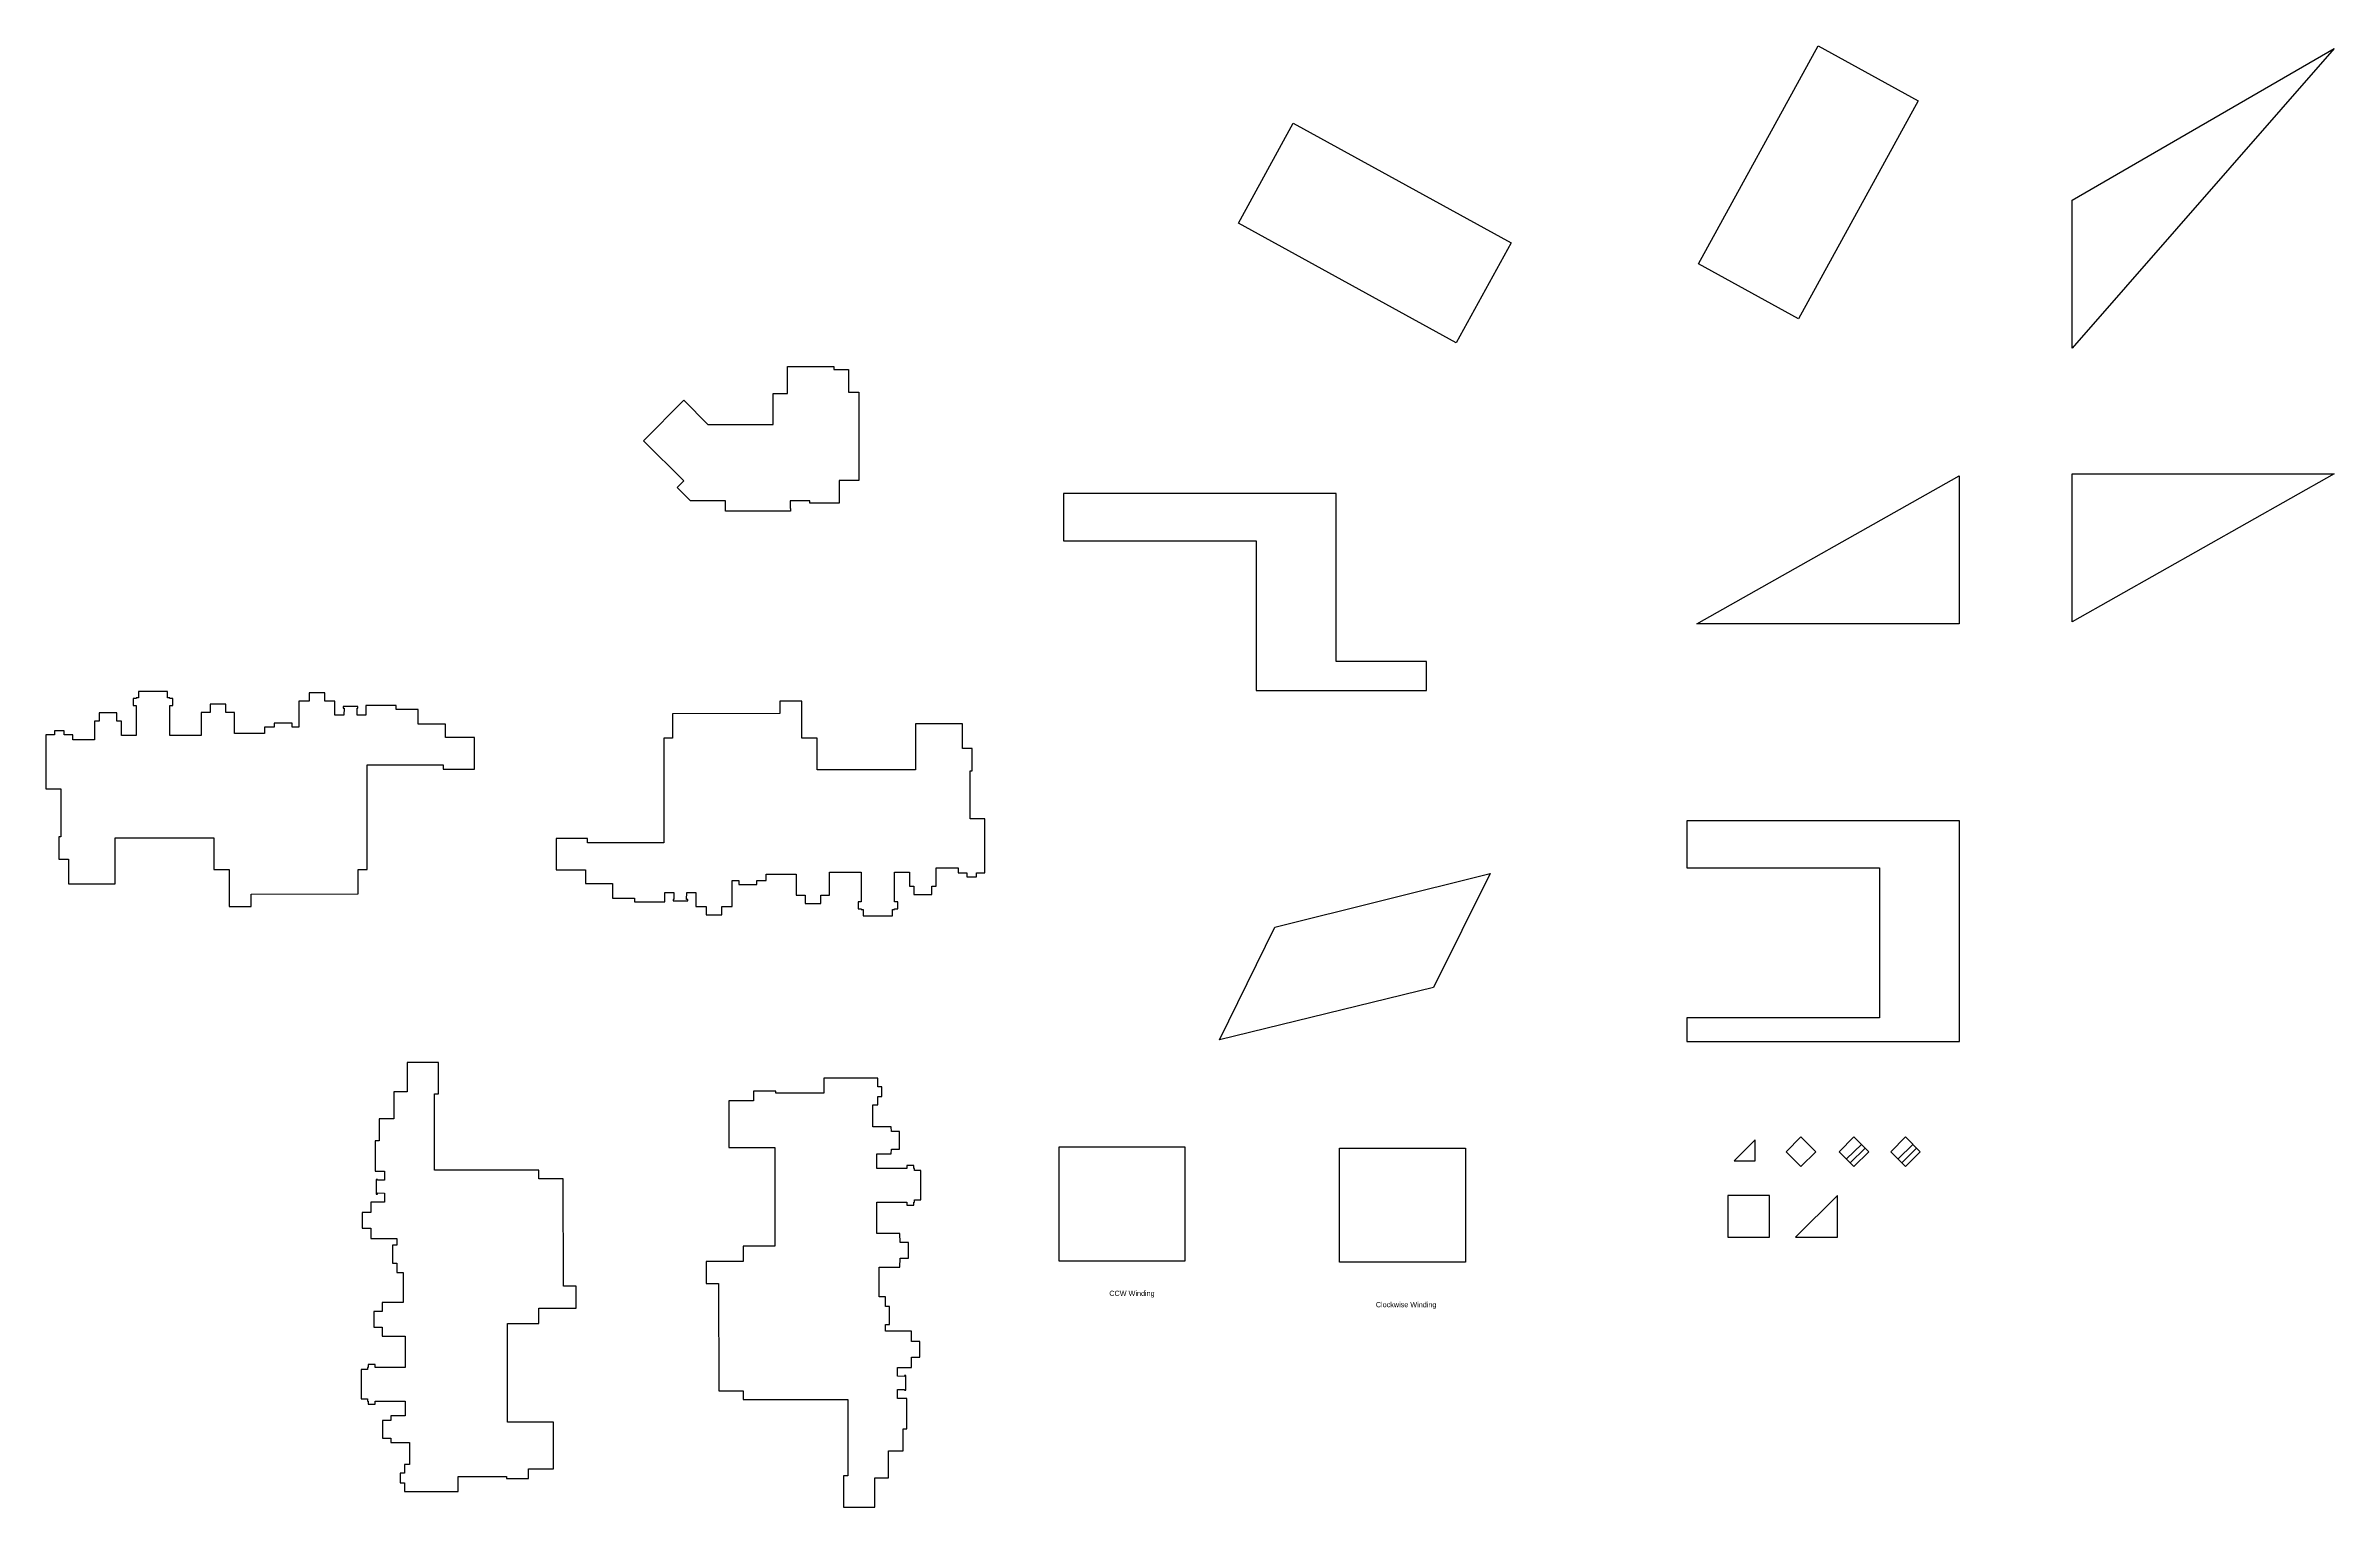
# Model space of a CAD drawing. Header units: inches. Extents: x 897 to 14036, y 486 to 8873.
import ezdxf

# ---------------------------------------------------------------- set-up
doc = ezdxf.new("R2010")
doc.units = ezdxf.units.IN
doc.header["$LTSCALE"] = 24
doc.header["$MEASUREMENT"] = 0
doc.layers.add('_JHA_FOUNDATION', color=100, linetype='Continuous')
doc.styles.add('STYLUS-MSP-RT', font='stylu.ttf')

msp = doc.modelspace()

# ---------------------------------------------------------------- linework, layer by layer
for points in [[(10889, 2526), (10974, 2611), (11059, 2526), (10974, 2441)], [(11193, 2526), (11278, 2611), (11363, 2526), (11278, 2441)], [(11489, 2526), (11574, 2611), (11659, 2526), (11574, 2441)]]:
    msp.add_lwpolyline(points, close=True)
at = {"layer": '_JHA_FOUNDATION'}
for p, q in [((11236, 2484), (11321, 2568)), ((11257, 2462), (11342, 2547)), ((11532, 2484), (11617, 2568)), ((11553, 2462), (11638, 2547))]:
    msp.add_line(p, q, dxfattribs=at)
for points in [[(11073, 8873), (11647, 8557), (10960, 7306), (10386, 7621)], [(14036, 8857), (12531, 7137), (12531, 7986)], [(7744, 7855), (8059, 8428), (9310, 7741), (8995, 7167)], [(10377, 5556), (11882, 6405), (11882, 5556)], [(14036, 6416), (12531, 5567), (12531, 6416)], [(7846, 6032), (7846, 5173), (8824, 5173), (8824, 5340), (8305, 5340), (8305, 6303), (6739, 6303), (6739, 6032)], [(11425, 4154), (11425, 3295), (10318, 3295), (10318, 3159), (11884, 3159), (11884, 4425), (10318, 4425), (10318, 4154)], [(7953, 3815), (9189, 4122), (8865, 3469), (7636, 3168)], [(6714, 1898), (6714, 2553), (7437, 2553), (7437, 1898)], [(8324, 1892), (8324, 2547), (9047, 2547), (9047, 1892)], [(10711, 2594), (10591, 2474), (10711, 2474)], [(10554, 2035), (10794, 2035), (10794, 2275), (10554, 2275)], [(11183, 2275), (10943, 2035), (11183, 2035)]]:
    msp.add_lwpolyline(points, close=True, dxfattribs=at)
at = {"layer": '_JHA_FOUNDATION', "linetype": 'Continuous'}
msp.add_lwpolyline([(4329, 6606), (4560, 6838), (4698, 6700), (5072, 6700), (5072, 6877), (5156, 6877), (5156, 7032), (5421, 7032), (5421, 7014), (5505, 7014), (5505, 6885), (5565, 6885), (5565, 6378), (5451, 6378), (5451, 6248), (5283, 6248), (5283, 6262), (5171, 6262), (5171, 6218), (5172, 6218), (5172, 6201), (5155, 6201), (5155, 6202), (5053, 6202), (5053, 6201), (5036, 6201), (5036, 6202), (4935, 6202), (4935, 6201), (4918, 6201), (4918, 6202), (4816, 6202), (4816, 6201), (4799, 6201), (4799, 6218), (4800, 6218), (4800, 6262), (4598, 6262), (4522, 6338), (4560, 6375)], close=True, dxfattribs=at)
at = {"layer": '_JHA_FOUNDATION'}
for points in [[(2741, 4146), (2741, 4746), (3179, 4746), (3179, 4722), (3359, 4722), (3359, 4902), (3191, 4902), (3191, 4980), (3035, 4980), (3035, 5064), (2909, 5064), (2909, 5086), (2735, 5086), (2735, 5032), (2684, 5032), (2684, 5072), (2688, 5072), (2688, 5080), (2604, 5080), (2604, 5072), (2610, 5072), (2608, 5032), (2557, 5032), (2557, 5112), (2498, 5112), (2498, 5160), (2408, 5160), (2408, 5112), (2349, 5112), (2349, 4962), (2311, 4962), (2311, 4986), (2207, 4986), (2207, 4962), (2153, 4962), (2153, 4926), (1981, 4926), (1981, 5046), (1930, 5047), (1930, 5094), (1840, 5094), (1840, 5047), (1789, 5046), (1789, 4914), (1608, 4914), (1608, 5086), (1626, 5086), (1626, 5126), (1608, 5126), (1608, 5130), (1596, 5130), (1596, 5166), (1428, 5166), (1428, 5130), (1416, 5130), (1416, 5126), (1398, 5126), (1398, 5086), (1416, 5086), (1416, 4914), (1331, 4914), (1331, 4996), (1305, 4997), (1305, 5044), (1203, 5044), (1203, 4997), (1177, 4996), (1177, 4890), (1051, 4890), (1051, 4918), (1002, 4918), (1002, 4942), (946, 4942), (946, 4918), (897, 4918), (897, 4609), (983, 4609), (983, 4333), (971, 4333), (971, 4205), (1027, 4205), (1027, 4063), (1295, 4063), (1295, 4327), (1861, 4327), (1861, 4146), (1949, 4146), (1949, 3933), (2075, 3933), (2075, 4004), (2691, 4006), (2691, 4146), (2741, 4146)], [(4445, 4899), (4445, 4299), (4007, 4299), (4007, 4323), (3827, 4323), (3827, 4143), (3995, 4143), (3995, 4065), (4151, 4065), (4151, 3981), (4277, 3981), (4277, 3959), (4451, 3959), (4451, 4013), (4502, 4013), (4502, 3973), (4498, 3973), (4498, 3965), (4582, 3965), (4582, 3973), (4576, 3973), (4578, 4013), (4629, 4013), (4629, 3933), (4688, 3933), (4688, 3885), (4778, 3885), (4778, 3933), (4837, 3933), (4837, 4083), (4875, 4083), (4875, 4059), (4979, 4059), (4979, 4083), (5033, 4083), (5033, 4119), (5205, 4119), (5205, 3999), (5256, 3999), (5256, 3951), (5346, 3951), (5346, 3999), (5397, 3999), (5397, 4131), (5578, 4131), (5578, 3959), (5560, 3959), (5560, 3919), (5578, 3919), (5578, 3915), (5590, 3915), (5590, 3879), (5758, 3879), (5758, 3915), (5770, 3915), (5770, 3919), (5788, 3919), (5788, 3959), (5770, 3959), (5770, 4131), (5855, 4131), (5855, 4049), (5881, 4049), (5881, 4001), (5983, 4001), (5983, 4049), (6009, 4049), (6009, 4155), (6135, 4155), (6135, 4127), (6184, 4127), (6184, 4103), (6240, 4103), (6240, 4127), (6289, 4127), (6289, 4436), (6203, 4436), (6203, 4712), (6215, 4712), (6215, 4840), (6159, 4840), (6159, 4982), (5891, 4982), (5891, 4718), (5325, 4718), (5325, 4899), (5237, 4899), (5237, 5112), (5111, 5112), (5111, 5041), (4495, 5039), (4495, 4899), (4445, 4899)], [(3728, 2420), (3128, 2420), (3128, 2858), (3152, 2858), (3152, 3038), (2972, 3038), (2972, 2870), (2894, 2870), (2894, 2714), (2810, 2714), (2810, 2588), (2788, 2588), (2788, 2414), (2842, 2414), (2842, 2363), (2802, 2363), (2802, 2367), (2794, 2367), (2794, 2283), (2802, 2283), (2802, 2289), (2842, 2287), (2842, 2236), (2762, 2236), (2762, 2177), (2714, 2177), (2714, 2087), (2762, 2087), (2762, 2028), (2912, 2028), (2912, 1990), (2888, 1990), (2888, 1886), (2912, 1886), (2912, 1832), (2948, 1832), (2948, 1660), (2828, 1660), (2828, 1609), (2780, 1609), (2780, 1519), (2828, 1519), (2828, 1468), (2960, 1468), (2960, 1287), (2788, 1287), (2788, 1305), (2748, 1305), (2748, 1287), (2744, 1287), (2744, 1275), (2708, 1275), (2708, 1107), (2744, 1107), (2744, 1095), (2748, 1095), (2748, 1077), (2788, 1077), (2788, 1095), (2960, 1095), (2960, 1010), (2878, 1010), (2878, 984), (2830, 984), (2830, 882), (2878, 882), (2878, 856), (2984, 856), (2984, 730), (2956, 730), (2956, 681), (2932, 681), (2932, 625), (2956, 625), (2956, 576), (3265, 576), (3265, 662), (3541, 662), (3541, 650), (3669, 650), (3669, 706), (3811, 706), (3811, 974), (3547, 974), (3547, 1540), (3728, 1540), (3728, 1628), (3941, 1628), (3941, 1754), (3870, 1754), (3868, 2370), (3728, 2370), (3728, 2420)], [(4901, 1104), (5501, 1104), (5501, 666), (5477, 666), (5477, 486), (5657, 486), (5657, 654), (5735, 654), (5735, 810), (5819, 810), (5819, 936), (5841, 936), (5841, 1110), (5787, 1110), (5787, 1161), (5827, 1161), (5827, 1157), (5835, 1157), (5835, 1241), (5827, 1241), (5827, 1235), (5787, 1237), (5787, 1288), (5867, 1288), (5867, 1347), (5915, 1347), (5915, 1437), (5867, 1437), (5867, 1496), (5717, 1496), (5717, 1534), (5741, 1534), (5741, 1638), (5717, 1638), (5717, 1692), (5681, 1692), (5681, 1864), (5801, 1864), (5802, 1915), (5849, 1915), (5849, 2005), (5802, 2005), (5801, 2056), (5669, 2056), (5669, 2237), (5841, 2237), (5841, 2219), (5881, 2219), (5881, 2237), (5885, 2237), (5885, 2249), (5921, 2249), (5921, 2417), (5885, 2417), (5885, 2429), (5881, 2429), (5881, 2447), (5841, 2447), (5841, 2429), (5669, 2429), (5669, 2514), (5751, 2514), (5752, 2540), (5799, 2540), (5799, 2642), (5752, 2642), (5751, 2668), (5645, 2668), (5645, 2794), (5673, 2794), (5673, 2843), (5697, 2843), (5697, 2899), (5673, 2899), (5673, 2948), (5364, 2948), (5364, 2862), (5088, 2862), (5088, 2874), (4960, 2874), (4960, 2818), (4818, 2818), (4818, 2550), (5082, 2550), (5082, 1984), (4901, 1984), (4901, 1896), (4688, 1896), (4688, 1770), (4759, 1770), (4761, 1154), (4901, 1154), (4901, 1104)]]:
    msp.add_lwpolyline(points, dxfattribs=at)

# ---------------------------------------------------------------- texts
at = {"style": 'STYLUS-MSP-RT'}
for s, p in [('CCW Winding', (7003, 1698)), ('Clockwise Winding', (8533, 1633))]:
    msp.add_text(s, height=30, dxfattribs=at).set_placement(p)

doc.saveas('drawing.dxf')
